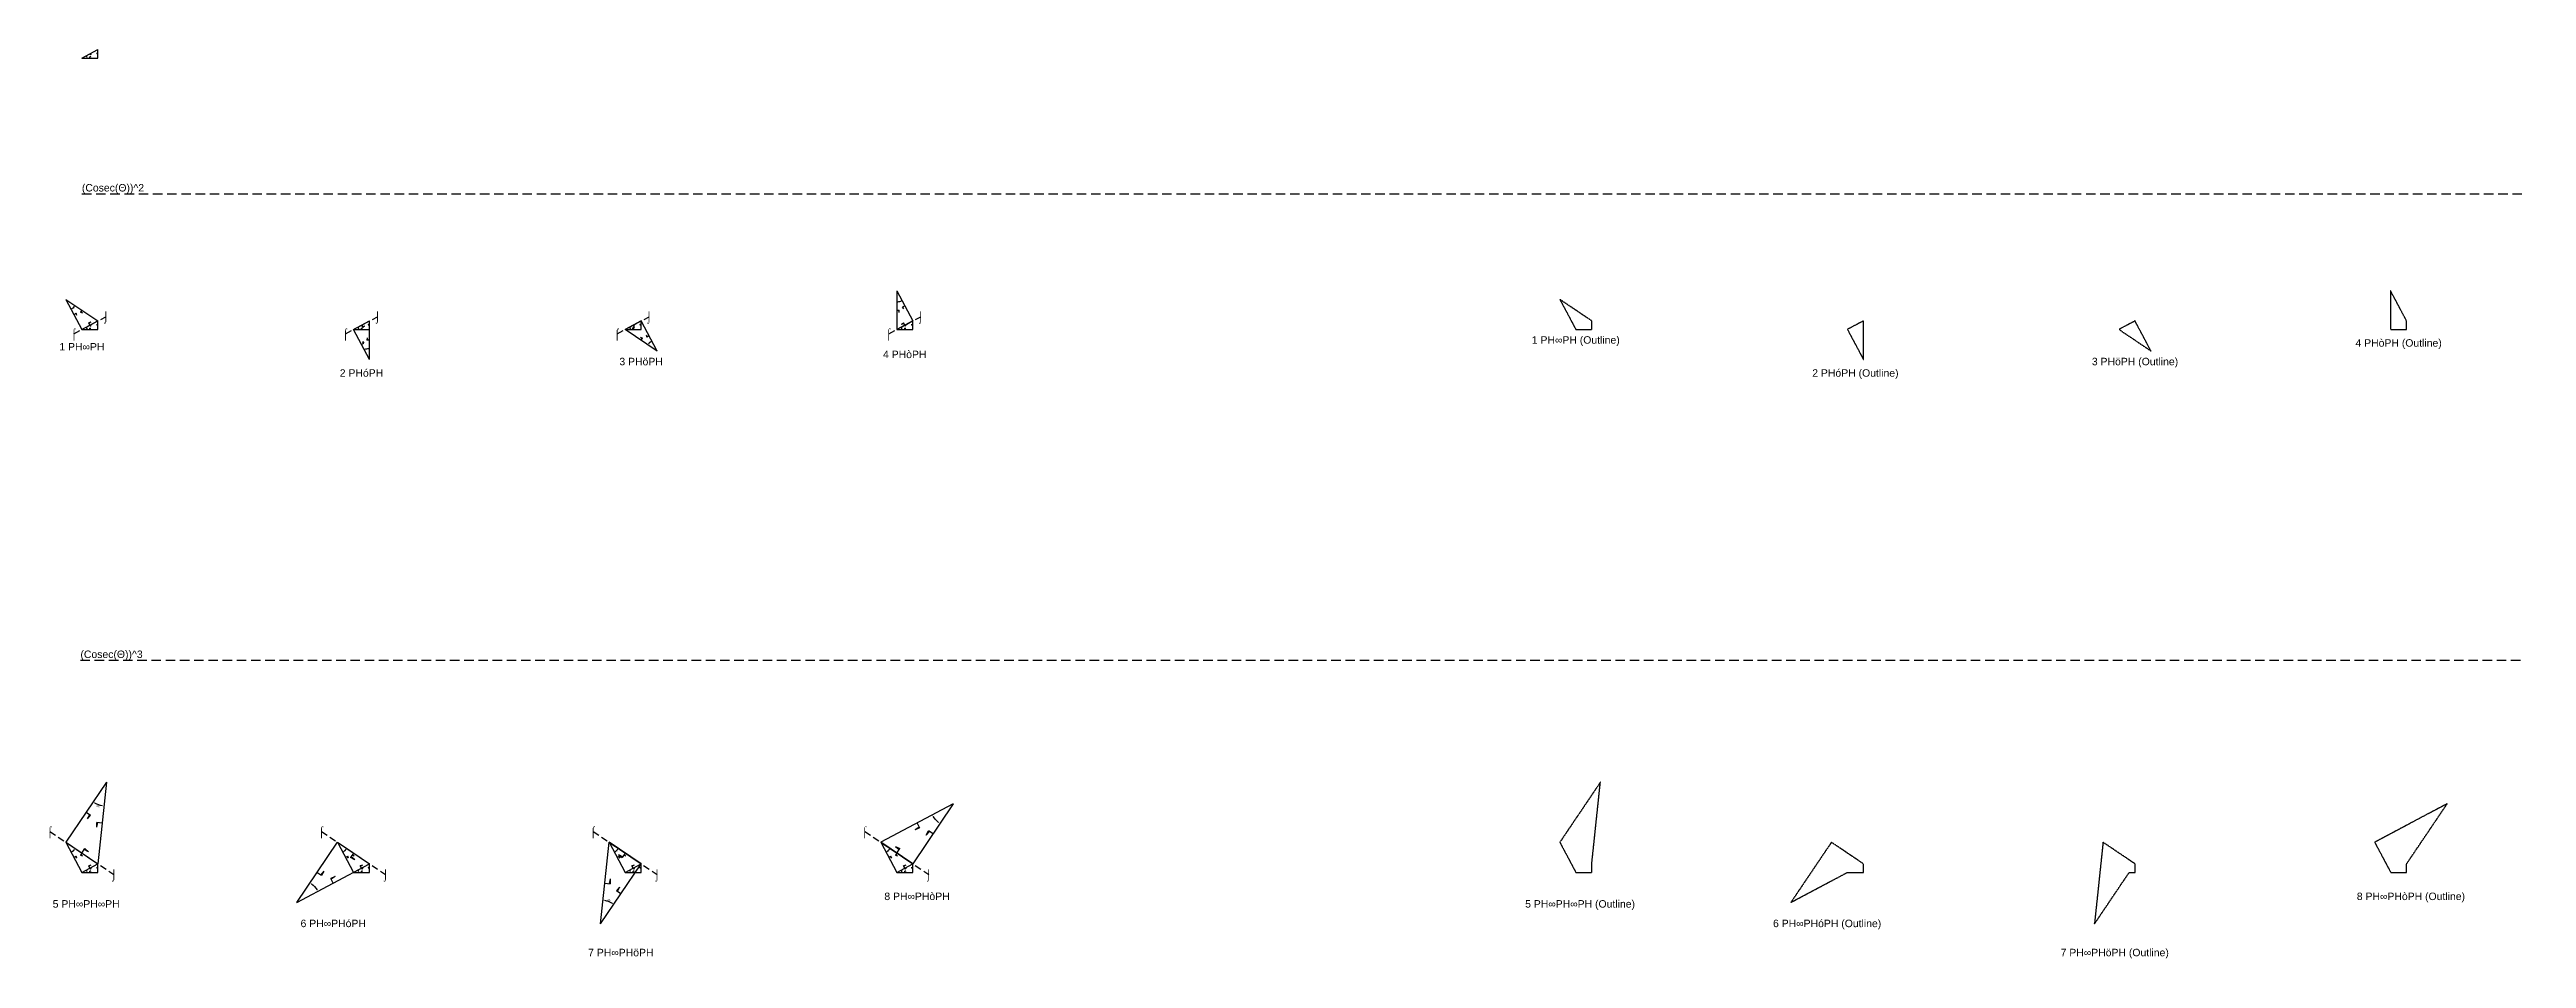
# Model space of a CAD drawing. Header units: millimetres. Extents: x 100562 to 3861006, y -7054888 to 24518.
# Drawn here: x 100562 to 2424362, y -828825 to 24518 of the extents above; entities that cross this region are included whole.
import ezdxf
from ezdxf.enums import TextEntityAlignment as Align

# ---------------------------------------------------------------- set-up
doc = ezdxf.new("R2010")
doc.units = ezdxf.units.MM
doc.header["$PDMODE"] = 35
doc.linetypes.add('DASHED', pattern=[19.05, 12.7, -6.35])
for name, color, linetype in [('BASE', 170, 'Continuous'), ('HYPOTENUSE', 20, 'Continuous'), ('PERPENDICULAR', 90, 'Continuous')]:
    doc.layers.add(name, color=color, linetype=linetype)
doc.styles.add('Arial', font='arial_0.ttf')
doc.dimstyles.new('ISO-25', dxfattribs={"dimtxt": 250, "dimasz": 100, "dimexe": 1.25, "dimexo": 0.625, "dimgap": 100, "dimtad": 1, "dimdec": 0, "dimtxsty": 'Arial', "dimcen": 2.5, "dimadec": 0, "dimazin": 0, "dimtfac": 1, "dimtdec": 0, "dimtmove": 0, "dimatfit": 3, "dimfxl": 1, "dimarcsym": 0})

msp = doc.modelspace()

# ---------------------------------------------------------------- texts
at = {"linetype": 'DASHED', "ltscale": 100, "style": 'Arial'}
for s, p in [('(Cosec(Θ))^ 2', (130908, -110872)), ('(Cosec(Θ))^ 3', (129549, -548819))]:
    msp.add_text(s, height=7000, dxfattribs=at).set_placement(p, align=Align.BOTTOM_LEFT)
for s, p in [('⌡', (153408, -226323)), ('⌡', (408236, -226323)), ('⌡', (663064, -226323)), ('⌡', (917892, -226323)), ('1 PH∞PH', (130908, -254550)), ('⌠', (123408, -242274)), ('⌠', (378236, -242274)), ('⌠', (633064, -242274)), ('⌠', (887892, -242274)), ('1 PH∞PH (Outline)', (1532463, -248160)), ('4 PHòPH (Outline)', (2304448, -250951)), ('2 PHóPH', (393236, -279162)), ('3 PHöPH', (655564, -268395)), ('4 PHòPH', (902892, -261711)), ('2 PHóPH (Outline)', (1794791, -279162)), ('3 PHöPH (Outline)', (2057120, -268395)), ('⌠', (100908, -709614)), ('⌠', (355736, -709614)), ('⌠', (610564, -709614)), ('⌠', (865392, -709614)), ('⌡', (160908, -750085)), ('⌡', (415736, -750085)), ('⌡', (670564, -750085)), ('8 PH∞PHòPH', (914421, -770482)), ('⌡', (925392, -750085)), ('8 PH∞PHòPH (Outline)', (2315976, -770482)), ('5 PH∞PH∞PH', (134936, -777564)), ('5 PH∞PH∞PH (Outline)', (1536492, -777564)), ('6 PH∞PHóPH', (366707, -795901)), ('6 PH∞PHóPH (Outline)', (1768263, -795901)), ('7 PH∞PHöPH', (636536, -823219)), ('7 PH∞PHöPH (Outline)', (2038091, -823219))]:
    msp.add_text(s, height=7000, dxfattribs=at).set_placement(p, align=Align.MIDDLE_CENTER)

# ---------------------------------------------------------------- blocks, each defined once
blk = doc.blocks.new('*D9')
at = {"color": 0, "lineweight": -2, "ltscale": 100, "transparency": 16777216}
blk.add_arc((0, 0), 4906, 4.08845, 23.91155, dxfattribs=at)
at = {"color": 0, "ltscale": 100, "transparency": 16777216}
for points in [[(4432, 1963), (4537, 2014), (4332, 2303)], [(4952, 352), (4835, 348), (4906, 0)]]:
    blk.add_solid(points, dxfattribs=at)
at = {"layer": 'Defpoints', "color": 0, "ltscale": 100, "transparency": 16777216}
for p in [(15000, 7976), (0, 0), (0, 0), (4841, 796), (15000, 0)]:
    blk.add_point(p, dxfattribs=at)
at = {"color": 0, "ltscale": 100, "transparency": 16777216, "insert": (5055, 1260), "char_height": 400, "attachment_point": 5, "rotation": 284, "style": 'Arial'}
blk.add_mtext('28°', dxfattribs=at)
blk = doc.blocks.new('SanjoyNathGeometrifyingTrigonometryFundamentalLockedSet')
at = {"color": 242, "linetype": 'DASHED', "ltscale": 100, "true_color": 0xcd2027}
for p, q in [((7500, 3987.8), (8016.4, 3016.6)), ((8852.4, 3574.3), (7922.5, 3193.2)), ((8852.4, 3574.3), (8016.4, 3016.6))]:
    blk.add_line(p, q, dxfattribs=at)
at = {"color": 159, "linetype": 'DASHED', "ltscale": 100, "true_color": 0x22346e}
for p, q in [((7500, 0), (7500, 1100)), ((8500, 1000), (7500, 1100)), ((8500, 1000), (7500, 900))]:
    blk.add_line(p, q, dxfattribs=at)
at = {"color": 114, "linetype": 'DASHED', "ltscale": 100, "true_color": 0x139b48}
for p, q in [((14000, 4987.8), (13900, 3987.8)), ((15000, 3987.8), (13900, 3987.8)), ((14000, 4987.8), (14100, 3987.8))]:
    blk.add_line(p, q, dxfattribs=at)
at = {"layer": 'BASE'}
blk.add_line((0, 0), (15000, 0), dxfattribs=at)
at = {"layer": 'HYPOTENUSE'}
blk.add_line((0, 0), (15000, 7975.6), dxfattribs=at)
at = {"layer": 'PERPENDICULAR'}
blk.add_line((15000, 0), (15000, 7975.6), dxfattribs=at)
at = {"color": 4, "ltscale": 100}
dim = blk.add_angular_dim_2l(base=(4841, 795.6), line1=((0, 0), (15000, 0)), line2=((0, 0), (15000, 7975.6)), dimstyle='ISO-25', override={"dimtxt": 400, "dimasz": 350, "dimgap": 100}, dxfattribs=at)
dim.commit()
dim.dimension.update_dxf_attribs({"geometry": '*D9', "text_midpoint": (5055.4, 1260.5)})

# ---------------------------------------------------------------- linework, layer by layer
at = {"linetype": 'DASHED', "ltscale": 700}
for p, q in [((130908, -110872), (2424362, -110872)), ((129549, -548819), (2423003, -548819))]:
    msp.add_line(p, q, dxfattribs=at)
at = {"linetype": 'DASHED', "ltscale": 500}
for p, q in [((123408, -242274), (153408, -226323)), ((378236, -242274), (408236, -226323)), ((633064, -242274), (663064, -226323)), ((887892, -242274), (917892, -226323)), ((100908, -709614), (160908, -750085)), ((355736, -709614), (415736, -750085)), ((610564, -709614), (670564, -750085)), ((865392, -709614), (925392, -750085))]:
    msp.add_line(p, q, dxfattribs=at)
at = {"linetype": 'DASHED'}
for points in [[(2296948, -202100), (2296948, -238286), (2311948, -238286), (2311948, -230310)], [(1532463, -238286), (1547463, -238286), (1547463, -230310), (1517463, -210075)], [(1802291, -230310), (1787291, -238286), (1802291, -266497)], [(2057120, -230310), (2042120, -238286), (2072120, -258521)], [(1532463, -747943), (1547463, -747943), (1547463, -739967), (1555520, -663310), (1517463, -719732)], [(2296948, -747943), (2311948, -747943), (2311948, -739967), (2350005, -683545), (2281948, -719732)], [(1734234, -776154), (1787291, -747943), (1802291, -747943), (1802291, -739967), (1772291, -719732)], [(2051740, -747943), (2057120, -747943), (2057120, -739967), (2027120, -719732), (2019063, -796389)]]:
    msp.add_lwpolyline(points, close=True, dxfattribs=at)

# ---------------------------------------------------------------- block references
for p in [(130908, 16542), (130908, -238286), (385736, -238286), (640564, -238286), (895392, -238286), (130908, -747943), (385736, -747943), (640564, -747943), (895392, -747943)]:
    msp.add_blockref('SanjoyNathGeometrifyingTrigonometryFundamentalLockedSet', p, dxfattribs=at)
at = {"linetype": 'DASHED', "ltscale": 100}
for p, xscale, yscale, zscale, rotation in [((115908, -210075), 2.130054468189511, 2.130054468189511, 2.130054468189511, 298), ((895392, -202100), -2.130054468189511, 2.130054468189511, 2.130054468189511, 118), ((400736, -266497), -2.130054468189511, 2.130054468189511, 2.130054468189511, 298.0000000000001), ((670564, -258521), 2.130054468189511, 2.130054468189511, 2.130054468189511, 118), ((153965, -663310), 4.537132037454102, 4.537132037454102, 4.537132037454102, 236.0000000000001), ((948449, -683545), -4.537132037454103, 4.537132037454103, 4.537132037454102, 56.00000000000004), ((115908, -719732), 2.130054468189511, 2.130054468189511, 2.130054468189511, 298), ((332679, -776154), -4.537132037454103, 4.537132037454103, 4.537132037454102, 236), ((370736, -719732), 2.130054468189511, 2.130054468189511, 2.130054468189511, 298), ((617507, -796389), 4.537132037454102, 4.537132037454102, 4.537132037454102, 56.00000000000003), ((625564, -719732), 2.130054468189511, 2.130054468189511, 2.130054468189511, 298), ((880392, -719732), 2.130054468189511, 2.130054468189511, 2.130054468189511, 298)]:
    msp.add_blockref('SanjoyNathGeometrifyingTrigonometryFundamentalLockedSet', p, dxfattribs=dict(at, xscale=xscale, yscale=yscale, zscale=zscale, rotation=rotation))

msp.set_redraw_order([(e.dxf.handle, doc.entitydb.next_handle()) for e in msp.query("TEXT MTEXT ATTDEF DIMENSION ARC_DIMENSION")])  # texts and dimensions are drawn at this point

doc.saveas('drawing.dxf')
